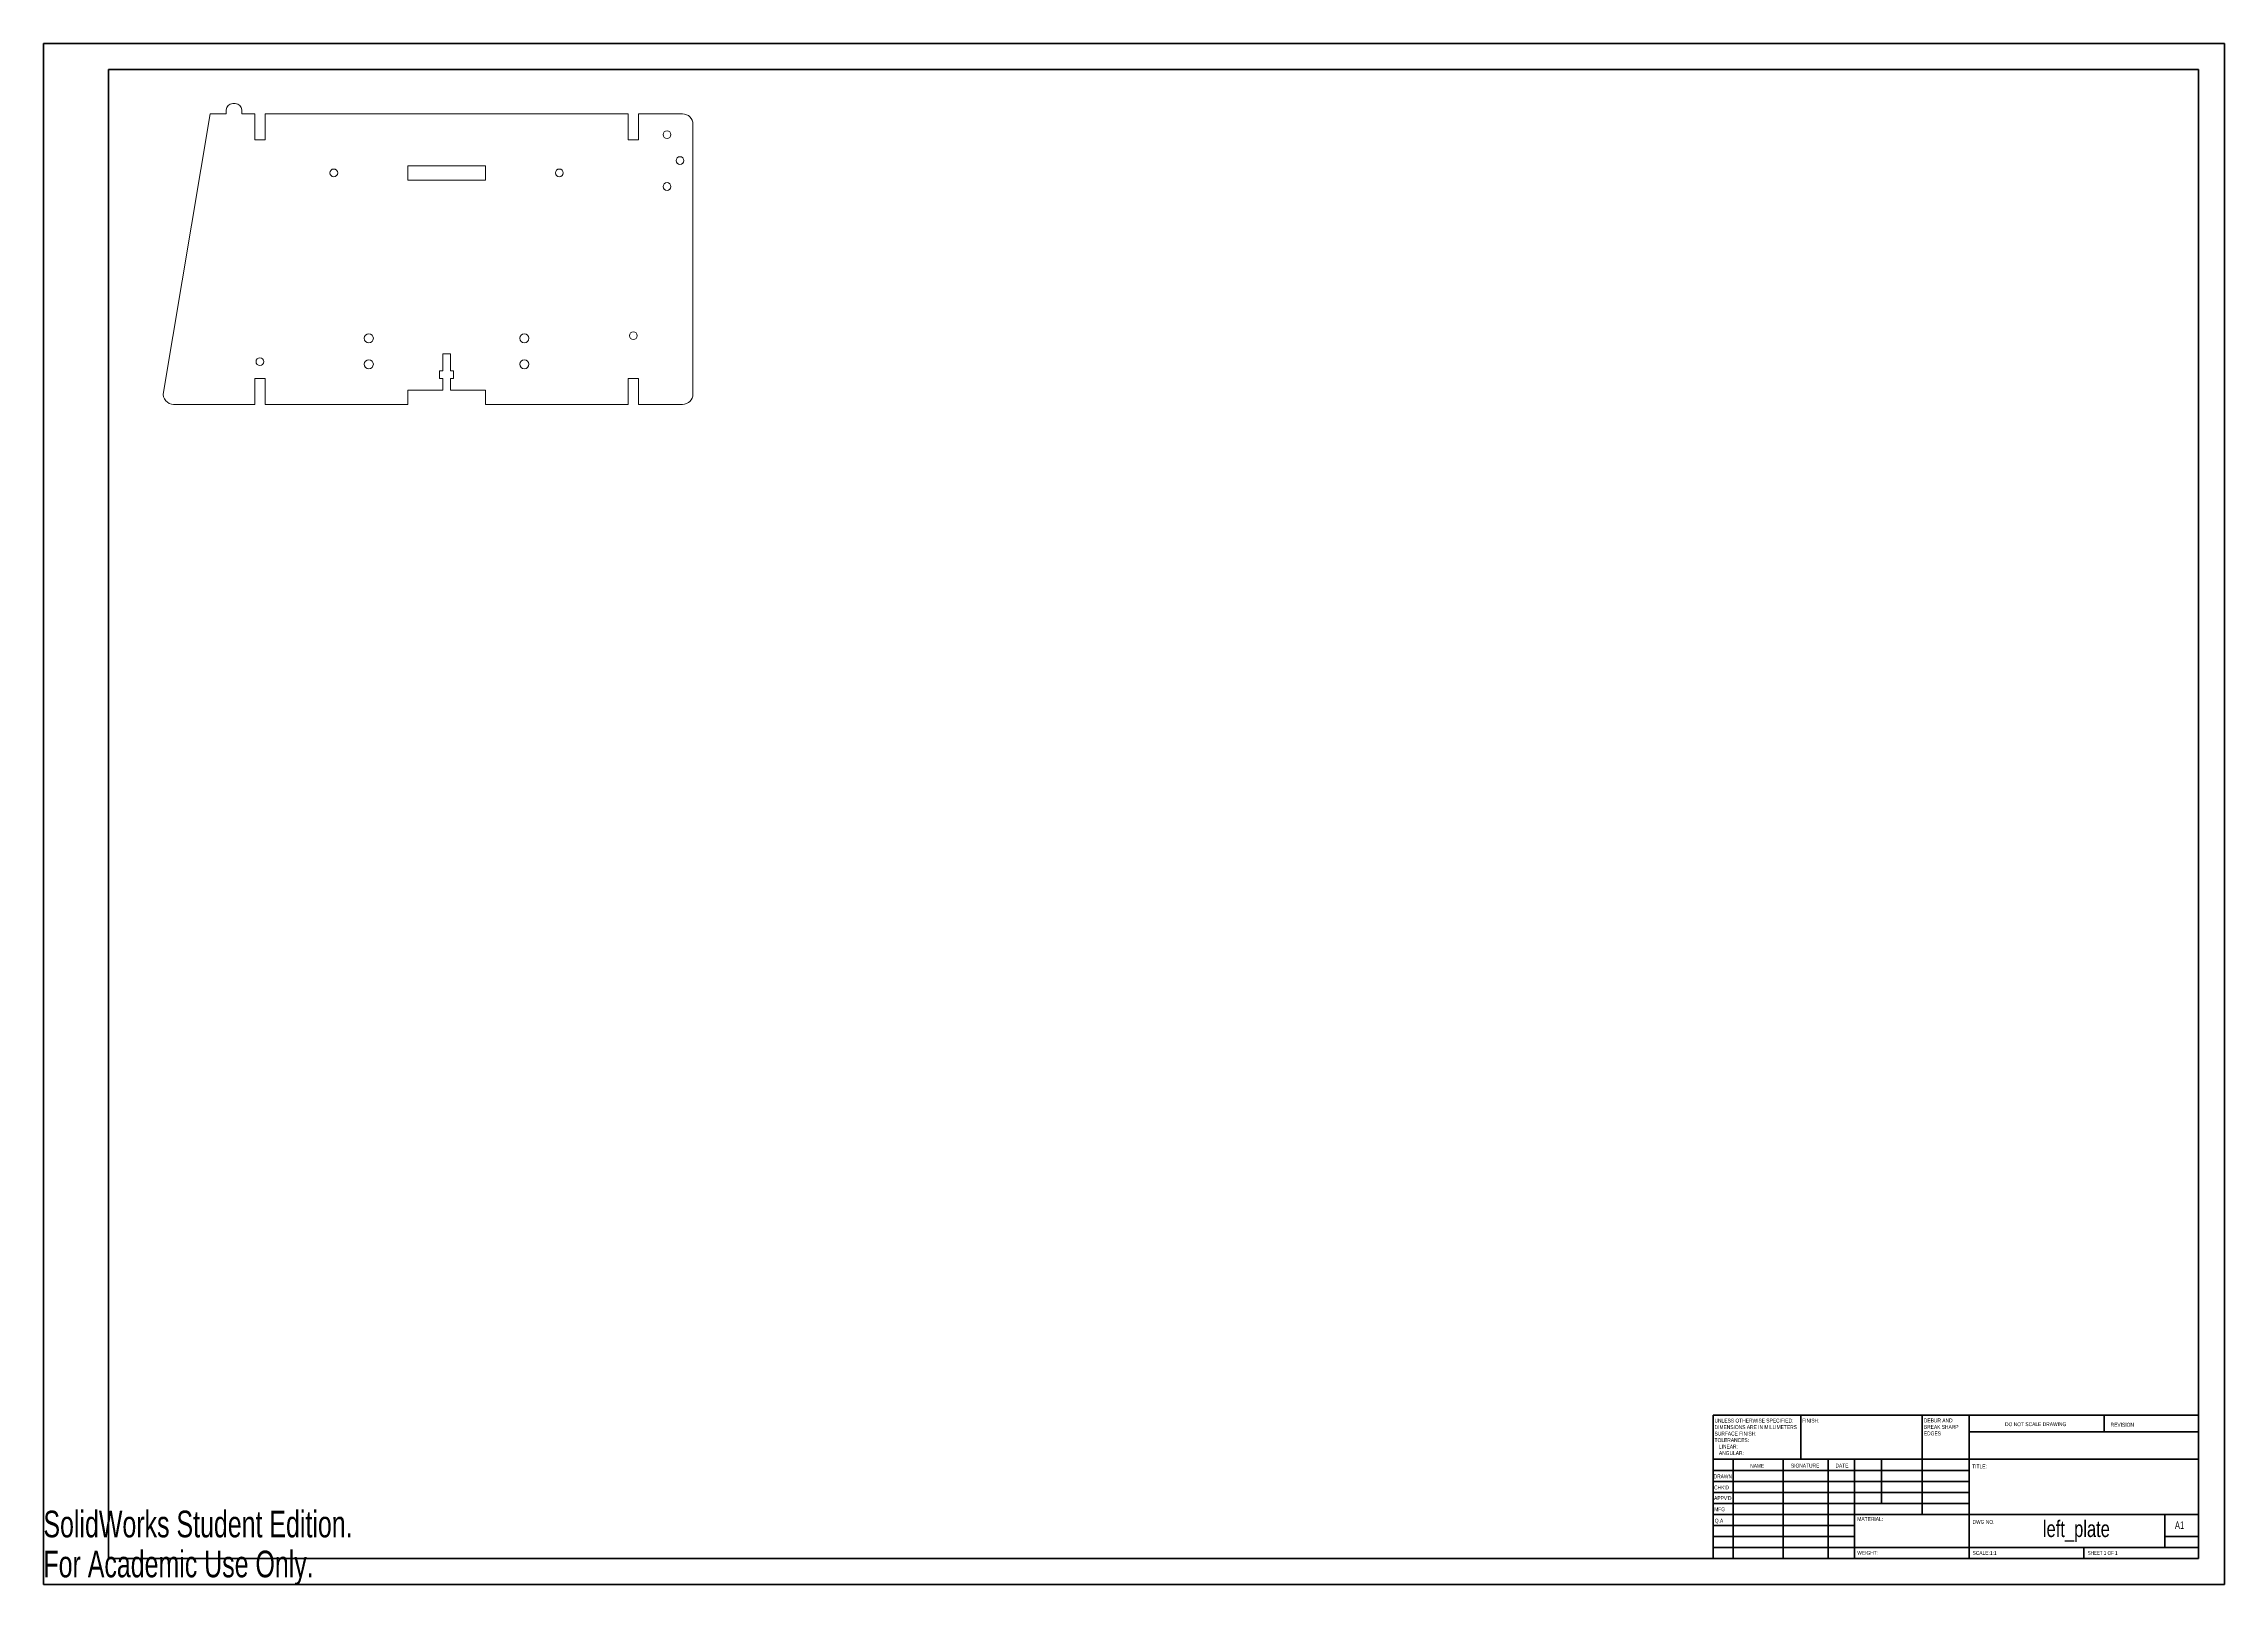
# Model space of a CAD drawing. Header units: millimetres. Extents: x 0 to 841, y 0 to 594.
import ezdxf

# ---------------------------------------------------------------- set-up
doc = ezdxf.new("R2010")
doc.units = ezdxf.units.MM
doc.styles.add('SLDTEXTSTYLE0', font='TXT', dxfattribs={"width": 0.75})
doc.styles.add('SLDTEXTSTYLE1', font='TXT', dxfattribs={"width": 0.6875})
doc.styles.add('SLDTEXTSTYLE2', font='TXT', dxfattribs={"width": 0.7})

# ---------------------------------------------------------------- blocks, each defined once
blk = doc.blocks.new('SW_NOTE_0')
at = {"color": 0, "linetype": 'Continuous', "lineweight": 0, "char_height": 1.5, "attachment_point": 1, "style": 'SLDTEXTSTYLE0'}
for s, insert in [('DEBUR AND', (0, 1.93)), ('BREAK SHARP', (0, -0.57)), ('EDGES', (0, -3.07))]:
    blk.add_mtext(s, dxfattribs=dict(at, insert=insert))
blk = doc.blocks.new('SW_NOTE_1')
at = {"color": 0, "linetype": 'Continuous', "lineweight": 0, "char_height": 1.5, "attachment_point": 1, "style": 'SLDTEXTSTYLE0'}
for s, insert in [('UNLESS OTHERWISE SPECIFIED:', (0, 1.93)), ('TOLERANCES:', (0, -5.57)), ('SURFACE FINISH:', (0, -3.07)), ('DIMENSIONS ARE IN MILLIMETERS', (0, -0.57)), ('LINEAR:', (1.69, -8.07)), ('ANGULAR:', (1.69, -10.57))]:
    blk.add_mtext(s, dxfattribs=dict(at, insert=insert))

msp = doc.modelspace()

# ---------------------------------------------------------------- linework, layer by layer
at = {"color": 7, "linetype": 'Continuous', "lineweight": 40}
for p, q in [((0.08, 0.21), (0.08, 594.21)), ((0.08, 594.21), (841.08, 594.21)), ((841.08, 0.21), (841.08, 594.21)), ((25.08, 10.21), (25.08, 584.21)), ((25.08, 584.21), (831.08, 584.21)), ((831.08, 10.21), (831.08, 584.21)), ((643.88, 65.46), (831.08, 65.46)), ((643.88, 65.46), (643.88, 10.21)), ((677.68, 48.46), (677.68, 65.46)), ((724.48, 65.46), (724.48, 27.21)), ((742.68, 65.46), (742.68, 10.21)), ((831.08, 59.09), (742.68, 59.09)), ((794.68, 59.09), (794.68, 65.46)), ((831.08, 65.46), (831.08, 10.21)), ((831.08, 48.46), (643.88, 48.46)), ((742.68, 44.21), (643.88, 44.21)), ((651.68, 48.46), (651.68, 10.21)), ((670.87, 48.46), (670.87, 10.21)), ((688.28, 48.46), (688.28, 10.21)), ((698.48, 10.21), (698.48, 48.46)), ((708.88, 31.46), (708.88, 48.46)), ((742.68, 39.96), (643.88, 39.96)), ((742.68, 35.71), (643.88, 35.71)), ((742.68, 31.46), (643.88, 31.46)), ((698.48, 27.21), (643.88, 27.21)), ((698.48, 27.21), (831.08, 27.21)), ((818.08, 14.46), (818.08, 27.21)), ((698.48, 22.96), (643.88, 22.96)), ((698.48, 18.71), (643.88, 18.71)), ((831.08, 18.71), (818.08, 18.71)), ((25.08, 10.21), (831.08, 10.21)), ((643.88, 14.46), (831.08, 14.46)), ((786.88, 10.21), (786.88, 14.46)), ((0.08, 0.21), (841.08, 0.21))]:
    msp.add_line(p, q, dxfattribs=at)
at = {"color": 7, "linetype": 'Continuous', "lineweight": 15}
for p, q in [((64.35, 567.13), (46.27, 459.8)), ((70.49, 567.13), (64.35, 567.13)), ((70.49, 568.63), (70.49, 567.13)), ((73.99, 571.13), (72.99, 571.13)), ((76.49, 567.13), (76.49, 568.63)), ((81.49, 567.13), (76.49, 567.13)), ((81.49, 557.13), (81.49, 567.13)), ((85.49, 567.13), (85.49, 557.13)), ((225.49, 567.13), (85.49, 567.13)), ((225.49, 557.13), (225.49, 567.13)), ((229.49, 567.13), (229.49, 557.13)), ((246.49, 567.13), (229.49, 567.13)), ((85.49, 557.13), (81.49, 557.13)), ((229.49, 557.13), (225.49, 557.13)), ((250.49, 459.13), (250.49, 563.13)), ((170.49, 547.13), (140.49, 547.13)), ((140.49, 547.13), (140.49, 541.63)), ((170.49, 541.63), (170.49, 547.13)), ((140.49, 541.63), (170.49, 541.63)), ((153.99, 474.63), (156.99, 474.63)), ((153.99, 468.13), (153.99, 474.63)), ((156.99, 474.63), (156.99, 468.13)), ((81.49, 465.13), (85.49, 465.13)), ((81.49, 455.13), (81.49, 465.13)), ((85.49, 465.13), (85.49, 455.13)), ((152.79, 468.13), (153.99, 468.13)), ((152.79, 465.13), (152.79, 468.13)), ((153.99, 465.13), (152.79, 465.13)), ((153.99, 460.63), (153.99, 465.13)), ((156.99, 468.13), (158.19, 468.13)), ((156.99, 465.13), (156.99, 460.63)), ((158.19, 465.13), (156.99, 465.13)), ((158.19, 468.13), (158.19, 465.13)), ((225.49, 465.13), (229.49, 465.13)), ((225.49, 455.13), (225.49, 465.13)), ((229.49, 465.13), (229.49, 455.13)), ((50.22, 455.13), (81.49, 455.13)), ((85.49, 455.13), (140.49, 455.13)), ((140.49, 460.63), (153.99, 460.63)), ((140.49, 455.13), (140.49, 460.63)), ((156.99, 460.63), (170.49, 460.63)), ((170.49, 460.63), (170.49, 455.13)), ((170.49, 455.13), (225.49, 455.13)), ((229.49, 455.13), (246.49, 455.13))]:
    msp.add_line(p, q, dxfattribs=at)
for centre, radius in [((240.49, 559.13), 1.5), ((245.49, 549.13), 1.5), ((111.99, 544.38), 1.5), ((198.99, 544.38), 1.5), ((240.49, 539.13), 1.5), ((125.49, 480.63), 1.75), ((185.49, 480.63), 1.75), ((227.49, 481.63), 1.5), ((83.49, 471.63), 1.5), ((125.49, 470.63), 1.75), ((185.49, 470.63), 1.75)]:
    msp.add_circle(centre, radius, dxfattribs=at)
for centre, radius, start, end in [((72.99, 568.63), 2.5, 90, 180), ((73.99, 568.63), 2.5, 0, 90), ((246.49, 563.13), 4, 0, 90), ((50.22, 459.13), 4, 170.43988, 270), ((246.49, 459.13), 4, 270, 0)]:
    msp.add_arc(centre, radius, start, end, dxfattribs=at)

# ---------------------------------------------------------------- block references
at = {"color": 7, "linetype": 'Continuous', "lineweight": 0}
for name, p in [('SW_NOTE_1', (644.47, 62.2)), ('SW_NOTE_0', (725.19, 62.28))]:
    msp.add_blockref(name, p, dxfattribs=at)

# ---------------------------------------------------------------- texts
for s, insert, char_height, attachment_point, style in [('FINISH:', (678.25, 64.13), 1.5, 1, 'SLDTEXTSTYLE0'), ('DO NOT SCALE DRAWING', (756.49, 62.75), 1.5, 1, 'SLDTEXTSTYLE0'), ('REVISION', (797.21, 62.55), 1.5, 1, 'SLDTEXTSTYLE0'), ('DRAWN', (644.09, 42.64), 1.5, 1, 'SLDTEXTSTYLE0'), ('NAME', (658.2, 46.72), 1.5, 1, 'SLDTEXTSTYLE0'), ('SIGNATURE', (673.91, 46.78), 1.5, 1, 'SLDTEXTSTYLE0'), ('DATE', (691.09, 46.79), 1.5, 1, 'SLDTEXTSTYLE0'), ('TITLE:', (743.84, 46.49), 1.5, 1, 'SLDTEXTSTYLE0'), ("APPV'D", (644.28, 34.28), 1.5, 1, 'SLDTEXTSTYLE0'), ("CHK'D", (644.29, 38.37), 1.5, 1, 'SLDTEXTSTYLE0'), ('MFG', (644.33, 29.95), 1.5, 1, 'SLDTEXTSTYLE0'), ('Q.A', (644.55, 25.56), 1.5, 1, 'SLDTEXTSTYLE0'), ('MATERIAL:', (699.52, 26.2), 1.5, 1, 'SLDTEXTSTYLE0'), ('DWG NO.', (743.95, 25.08), 1.5, 1, 'SLDTEXTSTYLE0'), ('left_plate', (784.01, 24.85), 6.35, 2, 'SLDTEXTSTYLE0'), ('A1', (822, 24.52), 2.91, 1, 'SLDTEXTSTYLE0'), ('WEIGHT:', (699.5, 13.16), 1.499, 1, 'SLDTEXTSTYLE0'), ('SCALE:1:1', (743.95, 13.11), 1.5, 1, 'SLDTEXTSTYLE0'), ('SHEET 1 OF 1', (788.36, 13.11), 1.5, 1, 'SLDTEXTSTYLE1')]:
    msp.add_mtext(s, dxfattribs=dict(at, insert=insert, char_height=char_height, attachment_point=attachment_point, style=style))
at = {"color": 7, "linetype": 'Continuous', "char_height": 10.2762, "attachment_point": 1, "style": 'SLDTEXTSTYLE2'}
for s, insert in [('SolidWorks Student Edition.', (0, 28.66)), ('For Academic Use Only.', (0, 13.25))]:
    msp.add_mtext(s, dxfattribs=dict(at, insert=insert))

doc.saveas('drawing.dxf')
